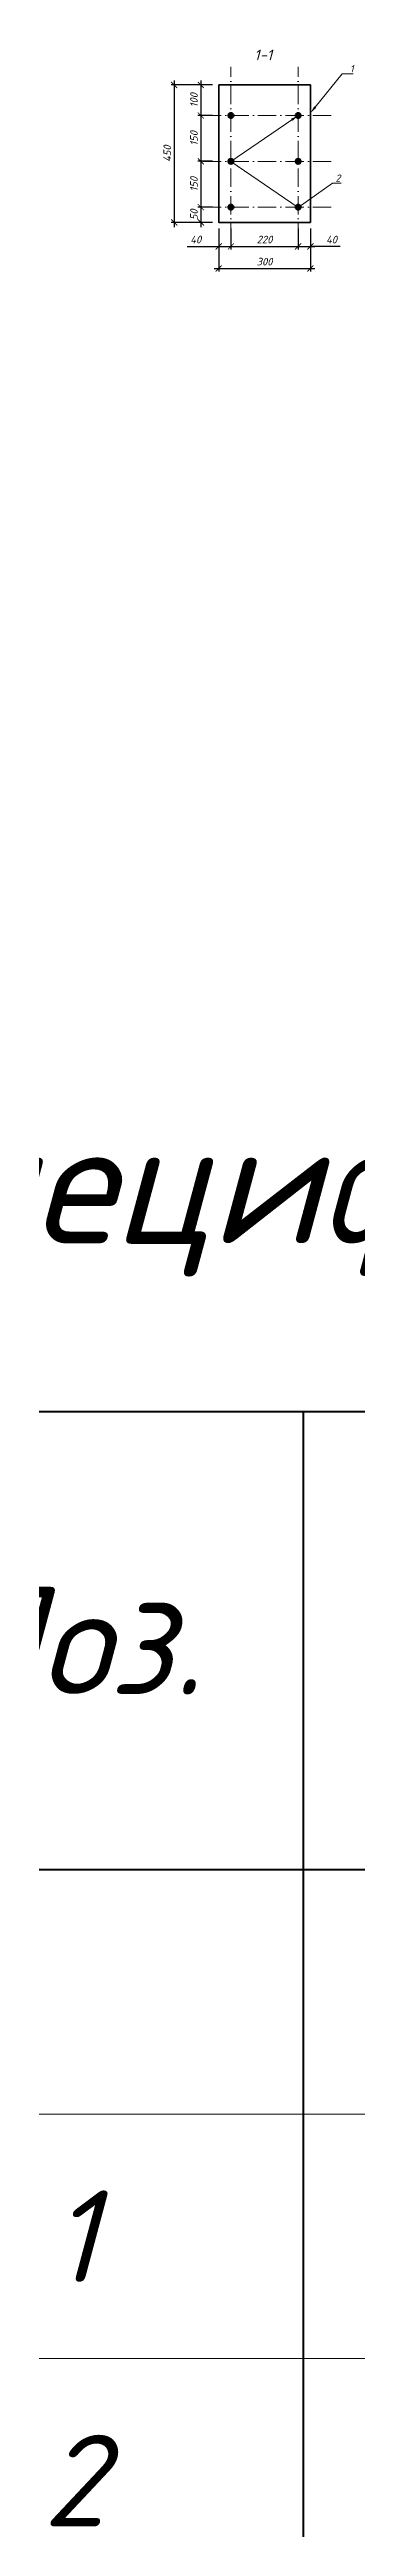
# Model space of a CAD drawing. Header units: millimetres. Extents: x 228418 to 283587, y -168000 to -150000.
# Drawn here: x 263324 to 264322, y -160510 to -152403 of the extents above; entities that cross this region are included whole.
import ezdxf
from ezdxf import colors
from ezdxf.entities.mleader import LeaderData, LeaderLine
from ezdxf.enums import TextEntityAlignment as Align
from ezdxf.math import Vec2, Vec3

# ---------------------------------------------------------------- set-up
doc = ezdxf.new("R2010")
doc.units = ezdxf.units.MM
doc.linetypes.add('ACAD_ISO10W100', pattern=[18, 12, -3, 0, -3])
doc.layers.get('0').update_dxf_attribs({"lineweight": 5})
doc.layers.get('Defpoints').update_dxf_attribs({"color": 1, "lineweight": 0})
for name, color, linetype, lineweight in [('k_ Арм. Каркасы', 1, 'Continuous', 35), ('k_ Арматура', 3, 'Continuous', 50), ('k_ Размеры', 7, 'Continuous', 15), ('k_ Рамка', 252, 'Continuous', 40), ('k_ Штриховка', 8, 'Continuous', 5)]:
    doc.layers.add(name, color=color, linetype=linetype, lineweight=lineweight)
doc.styles.add('STEP PR', font='isocpeui.ttf')
doc.dimstyles.new('STEP PR', dxfattribs={"dimscale": 10, "dimtxt": 2.5, "dimasz": 2, "dimexe": 1, "dimexo": 2, "dimgap": 1, "dimtad": 1, "dimdec": 4, "dimlfac": -1, "dimtxsty": 'STEP PR', "dimblk": 'ARCHTICK', "dimcen": 2, "dimdle": 1.5, "dimclrt": 1, "dimadec": 0, "dimazin": 0, "dimtfac": 1, "dimtdec": 4, "dimtmove": 1, "dimatfit": 3, "dimldrblk": 'DOTSMALL', "dimfxl": 0, "dimtolj": 1, "dimtzin": 0, "dimarcsym": 0})

msp = doc.modelspace()

# ---------------------------------------------------------------- texts
at = {"char_height": 300, "width": 1535.1078645, "attachment_point": 5, "style": 'STEP PR'}
for s, insert in [('1', (263404.57198, -159560.40385)), ('2', (263404.57198, -160360.40385))]:
    msp.add_mtext(s, dxfattribs=dict(at, insert=insert))
at = {"layer": 'k_ Размеры', "insert": (264023.35615, -152420.18362), "char_height": 35, "attachment_point": 5, "style": 'STEP PR'}
msp.add_mtext('\\A1;1-1', dxfattribs=at)

# ---------------------------------------------------------------- blocks, each defined once
blk = doc.blocks.new('_ArchTick')
at = {"color": 0, "linetype": 'ByBlock', "const_width": 0.15}
blk.add_lwpolyline([(-0.5, -0.5), (0.5, 0.5)], dxfattribs=at)
blk = doc.blocks.new('*D58')
at = {"layer": 'Defpoints', "color": 0}
for p in [(263877.5, -152968.6), (263917.5, -152968.6), (263917.5, -153047.1)]:
    blk.add_point(p, dxfattribs=at)
at = {"layer": 'k_ Размеры', "color": 0, "lineweight": -2}
for p, q in [((263877.5, -152988.6), (263877.5, -153057.1)), ((263917.5, -152988.6), (263917.5, -153057.1)), ((263774.1, -153047.1), (263877.5, -153047.1)), ((263862.5, -153047.1), (263932.5, -153047.1))]:
    blk.add_line(p, q, dxfattribs=at)
at = {"layer": 'k_ Размеры', "color": 0, "lineweight": -2, "xscale": 20, "yscale": 20, "zscale": 20, "rotation": 180}
blk.add_blockref('_ArchTick', (263877.5, -153047.1), dxfattribs=at)
at = {"layer": 'k_ Размеры', "color": 0, "lineweight": -2, "xscale": 20, "yscale": 20, "zscale": 20}
blk.add_blockref('_ArchTick', (263917.5, -153047.1), dxfattribs=at)
at = {"layer": 'k_ Размеры', "color": 1, "insert": (263802.2, -153024.6), "char_height": 25, "attachment_point": 5, "style": 'STEP PR'}
blk.add_mtext('\\A1;40', dxfattribs=at)
blk = doc.blocks.new('_DotSmall')
at = {"color": 0, "linetype": 'ByBlock', "const_width": 0.5}
blk.add_lwpolyline([(-0.0625, 0, 1), (0.0625, 0, 1)], format="xyb", close=True, dxfattribs=at)
blk = doc.blocks.new('*D59')
at = {"layer": 'Defpoints', "color": 0}
for p in [(263917.5, -152968.6), (264137.5, -152968.6), (264137.5, -153047.1)]:
    blk.add_point(p, dxfattribs=at)
at = {"layer": 'k_ Размеры', "color": 0, "lineweight": -2}
for p, q in [((263917.5, -152988.6), (263917.5, -153057.1)), ((264137.5, -152988.6), (264137.5, -153057.1)), ((263902.5, -153047.1), (264152.5, -153047.1))]:
    blk.add_line(p, q, dxfattribs=at)
at = {"layer": 'k_ Размеры', "color": 0, "lineweight": -2, "xscale": 20, "yscale": 20, "zscale": 20, "rotation": 180}
blk.add_blockref('_ArchTick', (263917.5, -153047.1), dxfattribs=at)
at = {"layer": 'k_ Размеры', "color": 0, "lineweight": -2, "xscale": 20, "yscale": 20, "zscale": 20}
blk.add_blockref('_ArchTick', (264137.5, -153047.1), dxfattribs=at)
at = {"layer": 'k_ Размеры', "color": 1, "insert": (264027.5, -153024.6), "char_height": 25, "attachment_point": 5, "style": 'STEP PR'}
blk.add_mtext('\\A1;220', dxfattribs=at)
blk = doc.blocks.new('*D60')
at = {"layer": 'Defpoints', "color": 0}
for p in [(264137.5, -152968.6), (264177.5, -152968.6), (264177.5, -153047.1)]:
    blk.add_point(p, dxfattribs=at)
at = {"layer": 'k_ Размеры', "color": 0, "lineweight": -2}
for p, q in [((264137.5, -152988.6), (264137.5, -153057.1)), ((264177.5, -152988.6), (264177.5, -153057.1)), ((264122.5, -153047.1), (264192.5, -153047.1)), ((264274.9, -153047.1), (264177.5, -153047.1))]:
    blk.add_line(p, q, dxfattribs=at)
at = {"layer": 'k_ Размеры', "color": 0, "lineweight": -2, "xscale": 20, "yscale": 20, "zscale": 20, "rotation": 180}
blk.add_blockref('_ArchTick', (264137.5, -153047.1), dxfattribs=at)
at = {"layer": 'k_ Размеры', "color": 0, "lineweight": -2, "xscale": 20, "yscale": 20, "zscale": 20}
blk.add_blockref('_ArchTick', (264177.5, -153047.1), dxfattribs=at)
at = {"layer": 'k_ Размеры', "color": 1, "insert": (264246.8, -153024.6), "char_height": 25, "attachment_point": 5, "style": 'STEP PR'}
blk.add_mtext('\\A1;40', dxfattribs=at)
blk = doc.blocks.new('*D61')
at = {"layer": 'Defpoints', "color": 0}
for p in [(263877.5, -152518.6), (263819, -152618.6), (263877.5, -152618.6)]:
    blk.add_point(p, dxfattribs=at)
at = {"layer": 'k_ Размеры', "color": 0, "lineweight": -2}
for p, q in [((263819, -152503.6), (263819, -152633.6)), ((263857.5, -152518.6), (263809, -152518.6)), ((263857.5, -152618.6), (263809, -152618.6))]:
    blk.add_line(p, q, dxfattribs=at)
at = {"layer": 'k_ Размеры', "color": 0, "lineweight": -2, "xscale": 20, "yscale": 20, "zscale": 20}
for p, rotation in [((263819, -152518.6), 90), ((263819, -152618.6), 270)]:
    blk.add_blockref('_ArchTick', p, dxfattribs=dict(at, rotation=rotation))
at = {"layer": 'k_ Размеры', "color": 1, "insert": (263796.5, -152568.6), "char_height": 25, "attachment_point": 5, "rotation": 90, "style": 'STEP PR'}
blk.add_mtext('\\A1;100', dxfattribs=at)
blk = doc.blocks.new('*D62')
at = {"layer": 'Defpoints', "color": 0}
for p in [(263877.5, -152618.6), (263819, -152768.6), (263877.5, -152768.6)]:
    blk.add_point(p, dxfattribs=at)
at = {"layer": 'k_ Размеры', "color": 0, "lineweight": -2}
for p, q in [((263857.5, -152618.6), (263809, -152618.6)), ((263819, -152603.6), (263819, -152783.6)), ((263857.5, -152768.6), (263809, -152768.6))]:
    blk.add_line(p, q, dxfattribs=at)
at = {"layer": 'k_ Размеры', "color": 0, "lineweight": -2, "xscale": 20, "yscale": 20, "zscale": 20}
for p, rotation in [((263819, -152618.6), 90), ((263819, -152768.6), 270)]:
    blk.add_blockref('_ArchTick', p, dxfattribs=dict(at, rotation=rotation))
at = {"layer": 'k_ Размеры', "color": 1, "insert": (263796.5, -152693.6), "char_height": 25, "attachment_point": 5, "rotation": 90, "style": 'STEP PR'}
blk.add_mtext('\\A1;150', dxfattribs=at)
blk = doc.blocks.new('*D63')
at = {"layer": 'Defpoints', "color": 0}
for p in [(263877.5, -152768.6), (263819, -152918.6), (263877.5, -152918.6)]:
    blk.add_point(p, dxfattribs=at)
at = {"layer": 'k_ Размеры', "color": 0, "lineweight": -2}
for p, q in [((263857.5, -152768.6), (263809, -152768.6)), ((263819, -152753.6), (263819, -152933.6)), ((263857.5, -152918.6), (263809, -152918.6))]:
    blk.add_line(p, q, dxfattribs=at)
at = {"layer": 'k_ Размеры', "color": 0, "lineweight": -2, "xscale": 20, "yscale": 20, "zscale": 20}
for p, rotation in [((263819, -152768.6), 90), ((263819, -152918.6), 270)]:
    blk.add_blockref('_ArchTick', p, dxfattribs=dict(at, rotation=rotation))
at = {"layer": 'k_ Размеры', "color": 1, "insert": (263796.5, -152843.6), "char_height": 25, "attachment_point": 5, "rotation": 90, "style": 'STEP PR'}
blk.add_mtext('\\A1;150', dxfattribs=at)
blk = doc.blocks.new('*D64')
at = {"layer": 'Defpoints', "color": 0}
for p in [(263819, -152968.6), (263877.5, -152918.6), (263877.5, -152968.6)]:
    blk.add_point(p, dxfattribs=at)
at = {"layer": 'k_ Размеры', "color": 0, "lineweight": -2}
for p, q in [((263819, -152903.6), (263819, -152983.6)), ((263857.5, -152918.6), (263809, -152918.6)), ((263857.5, -152968.6), (263809, -152968.6))]:
    blk.add_line(p, q, dxfattribs=at)
at = {"layer": 'k_ Размеры', "color": 0, "lineweight": -2, "xscale": 20, "yscale": 20, "zscale": 20}
for p, rotation in [((263819, -152918.6), 90), ((263819, -152968.6), 270)]:
    blk.add_blockref('_ArchTick', p, dxfattribs=dict(at, rotation=rotation))
at = {"layer": 'k_ Размеры', "color": 1, "insert": (263796.5, -152943.6), "char_height": 25, "attachment_point": 5, "rotation": 90, "style": 'STEP PR'}
blk.add_mtext('\\A1;50', dxfattribs=at)
blk = doc.blocks.new('*D73')
at = {"color": 0, "lineweight": -2}
for p, q in [((263877.5, -152988.6), (263877.5, -153129.5)), ((264177.5, -152988.6), (264177.5, -153129.5)), ((263862.5, -153119.5), (264192.5, -153119.5))]:
    blk.add_line(p, q, dxfattribs=at)
at = {"layer": 'Defpoints', "color": 0}
for p in [(263877.5, -152968.6), (264177.5, -152968.6), (264177.5, -153119.5)]:
    blk.add_point(p, dxfattribs=at)
at = {"color": 0, "lineweight": -2, "xscale": 20, "yscale": 20, "zscale": 20, "rotation": 180}
blk.add_blockref('_ArchTick', (263877.5, -153119.5), dxfattribs=at)
at = {"color": 0, "lineweight": -2, "xscale": 20, "yscale": 20, "zscale": 20}
blk.add_blockref('_ArchTick', (264177.5, -153119.5), dxfattribs=at)
at = {"color": 1, "insert": (264027.5, -153097), "char_height": 25, "attachment_point": 5, "style": 'STEP PR'}
blk.add_mtext('\\A1;300', dxfattribs=at)
blk = doc.blocks.new('*D74')
at = {"color": 0, "lineweight": -2}
for p, q in [((263731.6, -152503.6), (263731.6, -152983.6)), ((263857.5, -152518.6), (263721.6, -152518.6)), ((263857.5, -152968.6), (263721.6, -152968.6))]:
    blk.add_line(p, q, dxfattribs=at)
at = {"layer": 'Defpoints', "color": 0}
for p in [(263877.5, -152518.6), (263731.6, -152968.6), (263877.5, -152968.6)]:
    blk.add_point(p, dxfattribs=at)
at = {"color": 0, "lineweight": -2, "xscale": 20, "yscale": 20, "zscale": 20}
for p, rotation in [((263731.6, -152518.6), 90), ((263731.6, -152968.6), 270)]:
    blk.add_blockref('_ArchTick', p, dxfattribs=dict(at, rotation=rotation))
at = {"color": 1, "insert": (263709.1, -152743.6), "char_height": 25, "attachment_point": 5, "rotation": 90, "style": 'STEP PR'}
blk.add_mtext('\\A1;450', dxfattribs=at)
blk = doc.blocks.new('*U18')
for p, q in [((-18500, -1500), (0, -1500)), ((-18500, -3000), (-18500, -1500)), ((-17000, -3000), (-17000, -1500)), ((-11000, -3000), (-11000, -1500)), ((-5000, -3000), (-5000, -1500)), ((-3500, -3000), (-3500, -1500)), ((-2000, -3000), (-2000, -1500)), ((0, -1500), (0, -3000)), ((0, -3000), (-18500, -3000)), ((-18500, -5400), (-18500, -3000)), ((-17000, -5400), (-17000, -3000)), ((-11000, -5400), (-11000, -3000)), ((-5000, -5400), (-5000, -3000)), ((-3500, -5400), (-3500, -3000)), ((-2000, -5400), (-2000, -3000)), ((0, -5400), (0, -3000))]:
    blk.add_line(p, q)
at = {"color": 8, "lineweight": 20}
for p, q in [((0, -3800), (-18500, -3800)), ((0, -4600), (-18500, -4600)), ((0, -5400), (-18500, -5400))]:
    blk.add_line(p, q, dxfattribs=at)
at = {"style": 'STEP PR'}
for s, p in [('Масса', (-2750, -2021.2)), ('Приме-', (-1000, -2021.2)), ('Поз.', (-17750, -2250)), ('Обозначение', (-14000, -2250)), ('Наименование', (-7750, -2250)), ('Кол.', (-4250, -2250)), ('ед.,кг', (-2750, -2613.4)), ('чание', (-1073.2, -2621.9))]:
    blk.add_text(s, height=350, dxfattribs=at).set_placement(p, align=Align.MIDDLE)
at = {"style": 'STEP PR', "flags": 8}
blk.add_attdef('СПЕЦИФИКАЦИЯ', (-18462.6, -949.7), '', height=400, dxfattribs=at)

# ---------------------------------------------------------------- dimensions: what is measured, and where the dimension line sits
dim = msp.add_linear_dim(base=(263731.56621, -152968.63545), p1=(263877.46122, -152518.63545), p2=(263877.46122, -152968.63545), angle=90, dimstyle='STEP PR')
dim.commit()
dim.dimension.update_dxf_attribs({"geometry": '*D74', "text_midpoint": (263709.06621, -152743.63545)})
dim = msp.add_linear_dim(base=(264177.46122, -153119.54508), p1=(263877.46122, -152968.63545), p2=(264177.46122, -152968.63545), dimstyle='STEP PR')
dim.commit()
dim.dimension.update_dxf_attribs({"geometry": '*D73', "text_midpoint": (264027.46122, -153097.04508)})
at = {"layer": 'k_ Размеры'}
for base, p1, p2, picture, middle in [((263819.02905, -152618.63545), (263877.46122, -152518.63545), (263877.46122, -152618.63545), '*D61', (263796.52905, -152568.63545)), ((263819.02905, -152768.63545), (263877.46122, -152618.63545), (263877.46122, -152768.63545), '*D62', (263796.52905, -152693.63545)), ((263819.02905, -152918.63545), (263877.46122, -152768.63545), (263877.46122, -152918.63545), '*D63', (263796.52905, -152843.63545))]:
    dim = msp.add_linear_dim(base=base, p1=p1, p2=p2, angle=90, dimstyle='STEP PR', dxfattribs=at)
    dim.commit()
    dim.dimension.update_dxf_attribs({"geometry": picture, "text_midpoint": middle})
dim = msp.add_linear_dim(base=(263819.02905, -152968.63545), p1=(263877.46122, -152918.63545), p2=(263877.46122, -152968.63545), angle=90, dimstyle='STEP PR', dxfattribs=at)
dim.commit()
dim.dimension.update_dxf_attribs({"geometry": '*D64', "text_midpoint": (263819.02905, -152943.63545), "dimtype": 160})
for base, p1, p2, picture, middle in [((263917.46122, -153047.12234), (263877.46122, -152968.63545), (263917.46122, -152968.63545), '*D58', (263802.24754, -153038.61087)), ((264177.46122, -153047.12234), (264137.46122, -152968.63545), (264177.46122, -152968.63545), '*D60', (264246.83662, -153042.74374))]:
    dim = msp.add_linear_dim(base=base, p1=p1, p2=p2, dimstyle='STEP PR', override={"dimscale": 10}, dxfattribs=at)
    dim.commit()
    dim.dimension.update_dxf_attribs({"geometry": picture, "text_midpoint": middle, "dimtype": 160})
dim = msp.add_linear_dim(base=(264137.46122, -153047.12234), p1=(263917.46122, -152968.63545), p2=(264137.46122, -152968.63545), dimstyle='STEP PR', override={"dimscale": 10}, dxfattribs=at)
dim.commit()
dim.dimension.update_dxf_attribs({"geometry": '*D59', "text_midpoint": (264027.46122, -153024.62234)})

# ---------------------------------------------------------------- hatches: boundary and pattern name
at = {"layer": 'k_ Штриховка'}
h = msp.add_hatch(color=251, dxfattribs=at)
h.dxf.hatch_style = 1
edge = h.paths.add_edge_path()
edge.add_arc((263917.46122, -152618.63545), 8, 0, 360)
h = msp.add_hatch(color=251, dxfattribs=at)
h.dxf.hatch_style = 1
edge = h.paths.add_edge_path()
edge.add_arc((264137.46122, -152618.63545), 8, 0, 360)
h = msp.add_hatch(color=251, dxfattribs=at)
h.dxf.hatch_style = 1
edge = h.paths.add_edge_path()
edge.add_arc((263917.46122, -152768.63545), 8, 0, 360)
h = msp.add_hatch(color=251, dxfattribs=at)
h.dxf.hatch_style = 1
edge = h.paths.add_edge_path()
edge.add_arc((264137.46122, -152768.63545), 8, 0, 360)
h = msp.add_hatch(color=251, dxfattribs=at)
h.dxf.hatch_style = 1
edge = h.paths.add_edge_path()
edge.add_arc((263917.46122, -152918.63545), 8, 0, 360)
h = msp.add_hatch(color=251, dxfattribs=at)
h.dxf.hatch_style = 1
edge = h.paths.add_edge_path()
edge.add_arc((264137.46122, -152918.63545), 8, 0, 360)

# ---------------------------------------------------------------- linework, layer by layer
at = {"linetype": 'ACAD_ISO10W100', "ltscale": 5}
for points in [[(263917.46122, -153032.3016), (263917.46122, -152459.30965)], [(264137.46122, -153032.3016), (264137.46122, -152459.30965)], [(264246.04198, -152618.63545), (263802.46777, -152618.63545)], [(264246.04198, -152768.63545), (263802.46777, -152768.63545)], [(264246.04198, -152918.63545), (263802.46777, -152918.63545)]]:
    msp.add_lwpolyline(points, dxfattribs=at)
at = {"layer": 'k_ Арм. Каркасы'}
msp.add_lwpolyline([(263877.46122, -152518.63545), (263877.46122, -152968.63545), (264177.46122, -152968.63545), (264177.46122, -152518.63545)], close=True, dxfattribs=at)
at = {"layer": 'k_ Арматура'}
for centre in [(263917.46122, -152618.63545), (264137.46122, -152618.63545), (263917.46122, -152768.63545), (264137.46122, -152768.63545), (263917.46122, -152918.63545), (264137.46122, -152918.63545)]:
    msp.add_circle(centre, 8, dxfattribs=at)

# ---------------------------------------------------------------- block references
at = {"layer": 'k_ Рамка'}
ref = msp.add_blockref('*U18', (281154.57198, -155360.66521), dxfattribs=at)
ref.add_attrib('СПЕЦИФИКАЦИЯ', 'Спецификация.  Изделие закладное Мн-1', (262691.96627, -156310.40041), dxfattribs={"layer": '0', "height": 400, "style": 'STEP PR'})

msp.set_redraw_order([(e.dxf.handle, doc.entitydb.next_handle()) for e in msp.query("TEXT MTEXT ATTDEF DIMENSION ARC_DIMENSION")])  # texts and dimensions are drawn at this point

# ---------------------------------------------------------------- leaders
at = {"layer": 'k_ Размеры'}
ml = msp.add_multileader_mtext('Standard', dxfattribs=at)
ml.set_content('\\A1; 1', color=256, style='STEP PR')
ml.set_leader_properties(color=256, linetype='ByLayer', lineweight=-1)
ml.build(insert=Vec2(0, 0))
ml.multileader.update_dxf_attribs({"text_left_attachment_type": 6, "text_right_attachment_type": 6, "dogleg_length": 0, "arrow_head_size": 25, "scale": 0.1})
ctx = ml.context
ctx.base_point, ctx.scale, ctx.char_height, ctx.arrow_head_size, ctx.landing_gap_size, ctx.plane_origin = Vec3(264281.53497, -152482.30676), 0.1, 24, 25, 10, Vec3(272282.92689, -160186.8346)
ctx.left_attachment, ctx.right_attachment = 6, 6
notes = []
notes.append((ctx, [(0, (1, 1, 0), (264281.53497, -152482.30676), (1, 0), 0, [(1, [(264177.75577, -152610.44841)], 0, [])])]))
ctx.mtext.insert, ctx.mtext.rotation, ctx.mtext.flow_direction = Vec3(264291.53497, -152453.50676), 6.2831853072, 5
ml = msp.add_multileader_mtext('Standard', dxfattribs=at)
ml.set_content('\\A1;2', color=256, style='STEP PR')
ml.set_leader_properties(color=256, linetype='ByLayer', lineweight=-1)
ml.build(insert=Vec2(0, 0))
ml.multileader.update_dxf_attribs({"text_left_attachment_type": 6, "text_right_attachment_type": 6, "dogleg_length": 0, "arrow_head_size": 25, "scale": 0.1})
ctx = ml.context
ctx.base_point, ctx.scale, ctx.char_height, ctx.arrow_head_size, ctx.landing_gap_size, ctx.plane_origin = Vec3(264249.4855, -152840.39963), 0.1, 24, 25, 10, Vec3(271540.10208, -160398.34665)
ctx.left_attachment, ctx.right_attachment = 6, 6
notes.append((ctx, [(0, (1, 1, 0), (264249.4855, -152840.39963), (1, 0), 0, [(0, [(264137.46122, -152618.67226), (263917.46122, -152769.61617), (264137.46122, -152920.24771)], 0, [])])]))
ctx.mtext.insert, ctx.mtext.rotation, ctx.mtext.flow_direction = Vec3(264259.4855, -152811.59963), 6.2831853072, 5
for ctx, leaders in notes:
    for number, flags, end, landing, length, lines in leaders:
        leader = LeaderData()
        leader.index, (leader.has_last_leader_line, leader.has_dogleg_vector, leader.attachment_direction) = number, flags
        leader.last_leader_point, leader.dogleg_vector, leader.dogleg_length = Vec3(end), Vec3(landing), length
        for number, points, colour, breaks in lines:
            line = LeaderLine()
            line.index, line.vertices, line.color, line.breaks = number, Vec3.list(points), colors.encode_raw_color(colour), breaks
            leader.lines.append(line)
        ctx.leaders.append(leader)

doc.saveas('drawing.dxf')
